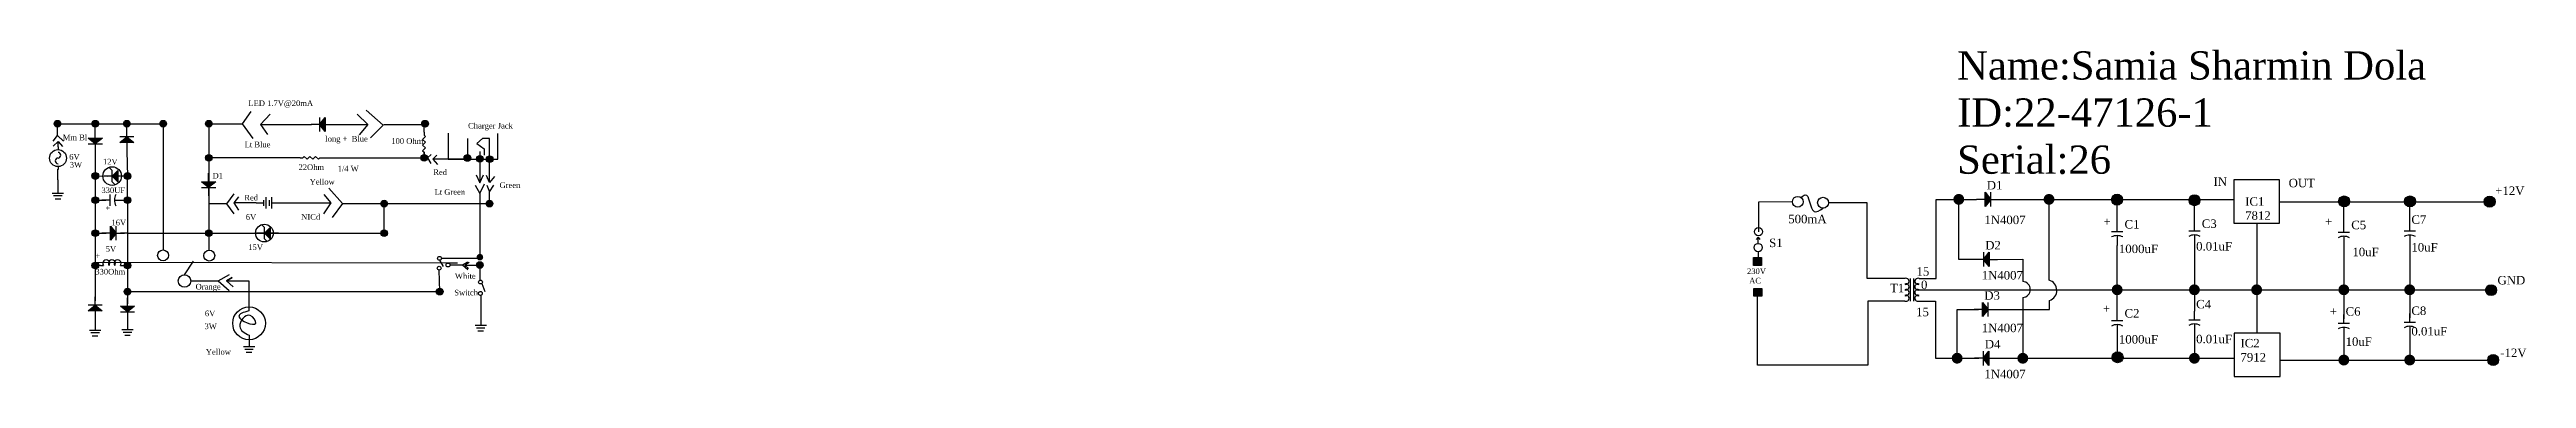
# Model space of a CAD drawing. Header units: inches. Extents: x 105 to 222, y 176 to 230.
# Drawn here: x 105.35 to 149.22, y 220.94 to 226.76 of the extents above; entities that cross this region are included whole.
import ezdxf

# ---------------------------------------------------------------- set-up
doc = ezdxf.new("R2010")
doc.units = ezdxf.units.IN

msp = doc.modelspace()

# ---------------------------------------------------------------- texts
at = {"attachment_point": 1}
for s, insert, char_height, width in [('{\\fTimes New Roman|b0|i0|c0|p18;Name:Samia Sharmin Dola\\PID:22-47126-1\\PSerial:26}', (139.138, 226.731), 0.5, 9.30958), ('{\\fTimes New Roman|b0|i0|c0|p18;LED 1.7V@20mA}', (108.875, 225.862), 0.1, 2.44653), ('{\\fTimes New Roman|b0|i0|c0|p18;Mm Bl}', (105.589, 225.256), 0.1, 2.44653), ('{\\fTimes New Roman|b0|i0|c0|p18;Lt Blue}', (108.809, 225.132), 0.1, 2.44653), ('{\\fTimes New Roman|b0|i0|c0|p18;long +}', (110.237, 225.232), 0.1, 2.44653), ('{\\fTimes New Roman|b0|i0|c0|p18;Blue}', (110.705, 225.232), 0.1, 2.44653), ('{\\fTimes New Roman|b0|i0|c0|p18;100 Ohm}', (111.406, 225.193), 0.1, 2.44653), ('{\\fTimes New Roman|b0|i0|c0|p18;Charger Jack}', (112.766, 225.464), 0.1, 2.44653), ('{\\fTimes New Roman|b0|i0|c0|p18;6V}', (105.702, 224.913), 0.1, 2.44653), ('{\\fTimes New Roman|b0|i0|c0|p18;3W}', (105.711, 224.774), 0.1, 2.44653), ('{\\fTimes New Roman|b0|i0|c0|p18;12V}', (106.299, 224.828), 0.1, 2.44653), ('{\\fTimes New Roman|b0|i0|c0|p18;22Ohm}', (109.763, 224.73), 0.1, 2.44653), ('{\\fTimes New Roman|b0|i0|c0|p18;1/4 W}', (110.456, 224.705), 0.1, 2.44653), ('{\\fTimes New Roman|b0|i0|c0|p18;Red}', (112.15, 224.641), 0.1, 2.44653), ('{\\fTimes New Roman|b0|i0|c0|p18;330UF}', (106.272, 224.322), 0.1, 2.44653), ('{\\fTimes New Roman|b0|i0|c0|p18;D1}', (108.24, 224.579), 0.1, 2.44653), ('{\\fTimes New Roman|b0|i0|c0|p18;Red}', (108.803, 224.191), 0.1, 2.44653), ('{\\fTimes New Roman|b0|i0|c0|p18;Yellow}', (109.96, 224.473), 0.1, 2.44653), ('{\\fTimes New Roman|b0|i0|c0|p18;Lt Green}', (112.172, 224.292), 0.1, 2.44653), ('{\\fTimes New Roman|b0|i0|c0|p18;Green}', (113.323, 224.412), 0.1, 2.44653), ('{\\fTimes New Roman|b0|i0|c0|p18;D1}', (139.663, 224.436), 0.15, 1.61464), ('{\\fTimes New Roman|b0|i0|c0|p18;IN}', (143.679, 224.499), 0.15, 1.61464), ('{\\fTimes New Roman|b0|i0|c0|p18;OUT}', (145.009, 224.475), 0.15, 1.61464), ('{\\fTimes New Roman|b0|i0|c0|p18;+12V}', (148.668, 224.339), 0.15, 1.61464), ('{\\fTimes New Roman|b0|i0|c0|p18;+}', (106.343, 224.008), 0.1, 2.44653), ('{\\fTimes New Roman|b0|i0|c0|p18;16V}', (106.45, 223.752), 0.1, 2.44653), ('{\\fTimes New Roman|b0|i0|c0|p18;6V}', (108.829, 223.849), 0.1, 2.44653), ('{\\fTimes New Roman|b0|i0|c0|p18;NICd}', (109.811, 223.851), 0.1, 2.44653), ('{\\fTimes New Roman|b0|i0|c0|p18;500mA}', (136.147, 223.838), 0.15, 5.89923), ('{\\fTimes New Roman|b0|i0|c0|p18;1N4007}', (139.62, 223.823), 0.15, 1.61464), ('{\\fTimes New Roman|b0|i0|c0|p18;+}', (141.731, 223.788), 0.15, 1.61464), ('{\\fTimes New Roman|b0|i0|c0|p18;C1}', (142.103, 223.745), 0.15, 1.61464), ('{\\fTimes New Roman|b0|i0|c0|p18;C3}', (143.471, 223.756), 0.15, 1.61464), ('{\\fTimes New Roman|b0|i0|c0|p18;IC1\\P7812}', (144.239, 224.149), 0.15, 1.61464), ('{\\fTimes New Roman|b0|i0|c0|p18;+}', (145.653, 223.791), 0.15, 1.61464), ('{\\fTimes New Roman|b0|i0|c0|p18;C5}', (146.118, 223.733), 0.15, 1.61464), ('{\\fTimes New Roman|b0|i0|c0|p18;C7}', (147.183, 223.828), 0.15, 1.61464), ('{\\fTimes New Roman|b0|i0|c0|p18;15V}', (108.873, 223.314), 0.1, 2.44653), ('{\\fTimes New Roman|b0|i0|c0|p18;S1}', (135.809, 223.416), 0.15, 1.61464), ('{\\fTimes New Roman|b0|i0|c0|p18;D2}', (139.635, 223.374), 0.15, 1.61464), ('{\\fTimes New Roman|b0|i0|c0|p18;1000uF}', (142.003, 223.31), 0.15, 1.61464), ('{\\fTimes New Roman|b0|i0|c0|p18;0.01uF}', (143.371, 223.356), 0.15, 1.61464), ('{\\fTimes New Roman|b0|i0|c0|p18;10uF}', (147.183, 223.338), 0.15, 1.61464), ('{\\fTimes New Roman|b0|i0|c0|p18;330Ohm}', (106.164, 222.881), 0.1, 2.44653), ('{\\fTimes New Roman|b0|i0|c0|p18;+}', (106.164, 223.161), 0.1, 2.44653), ('{\\fTimes New Roman|b0|i0|c0|p18;5V}', (106.348, 223.284), 0.1, 2.44653), ('{\\fTimes New Roman|b0|i0|c0|p18;230V\\P AC}', (135.417, 222.89), 0.1, 1.61464), ('{\\fTimes New Roman|b0|i0|c0|p18;15}', (138.418, 222.911), 0.15, 1.61464), ('{\\fTimes New Roman|b0|i0|c0|p18;10uF}', (146.138, 223.255), 0.15, 1.61464), ('{\\fTimes New Roman|b0|i0|c0|p18;Orange}', (107.94, 222.616), 0.1, 2.44653), ('{\\fTimes New Roman|b0|i0|c0|p18;Switch}', (112.521, 222.511), 0.1, 2.44653), ('{\\fTimes New Roman|b0|i0|c0|p18;White}', (112.532, 222.805), 0.1, 2.44653), ('{\\fTimes New Roman|b0|i0|c0|p18;T1}', (137.949, 222.617), 0.15, 1.61464), ('{\\fTimes New Roman|b0|i0|c0|p18;0}', (138.498, 222.674), 0.15, 1.42018), ('{\\fTimes New Roman|b0|i0|c0|p18;1N4007}', (139.573, 222.843), 0.15, 1.61464), ('{\\fTimes New Roman|b0|i0|c0|p18;D3}', (139.619, 222.486), 0.15, 1.61464), ('{\\fTimes New Roman|b0|i0|c0|p18;GND}', (148.708, 222.756), 0.15, 1.61464), ('{\\fTimes New Roman|b0|i0|c0|p18;6V}', (108.104, 222.144), 0.1, 2.44653), ('{\\fTimes New Roman|b0|i0|c0|p18;15}', (138.411, 222.193), 0.15, 1.61464), ('{\\fTimes New Roman|b0|i0|c0|p18;+}', (141.719, 222.249), 0.15, 1.61464), ('{\\fTimes New Roman|b0|i0|c0|p18;C2}', (142.103, 222.17), 0.15, 1.61464), ('{\\fTimes New Roman|b0|i0|c0|p18;C4}', (143.371, 222.332), 0.15, 1.61464), ('{\\fTimes New Roman|b0|i0|c0|p18;+}', (145.736, 222.204), 0.15, 1.61464), ('{\\fTimes New Roman|b0|i0|c0|p18;C6}', (146.018, 222.204), 0.15, 1.61464), ('{\\fTimes New Roman|b0|i0|c0|p18;C8}', (147.183, 222.215), 0.15, 1.61464), ('{\\fTimes New Roman|b0|i0|c0|p18;3W}', (108.098, 221.915), 0.1, 2.44653), ('{\\fTimes New Roman|b0|i0|c0|p18;1N4007}', (139.573, 221.911), 0.15, 1.61464), ('{\\fTimes New Roman|b0|i0|c0|p18;D4}', (139.628, 221.624), 0.15, 1.61464), ('{\\fTimes New Roman|b0|i0|c0|p18;1000uF}', (142.003, 221.71), 0.15, 1.61464), ('{\\fTimes New Roman|b0|i0|c0|p18;0.01uF}', (143.371, 221.715), 0.15, 1.61464), ('{\\fTimes New Roman|b0|i0|c0|p18;IC2\\P7912}', (144.156, 221.642), 0.15, 1.66765), ('{\\fTimes New Roman|b0|i0|c0|p18;10uF}', (146.018, 221.669), 0.15, 1.61464), ('{\\fTimes New Roman|b0|i0|c0|p18;0.01uF}', (147.183, 221.853), 0.15, 1.61464), ('{\\fTimes New Roman|b0|i0|c0|p18;Yellow}', (108.121, 221.462), 0.1, 2.44653), ('{\\fTimes New Roman|b0|i0|c0|p18;1N4007}', (139.62, 221.095), 0.15, 1.61464), ('{\\fTimes New Roman|b0|i0|c0|p18;-12V}', (148.758, 221.471), 0.15, 1.61464)]:
    msp.add_mtext(s, dxfattribs=dict(at, insert=insert, char_height=char_height, width=width))

# ---------------------------------------------------------------- blocks, each defined once
blk = doc.blocks.new('Ground')
at = {"color": 7}
for p, q in [((-0.1, 0), (0.1, 0)), ((0.075, -0.05), (-0.075, -0.05)), ((-0.05, -0.1), (0.05, -0.1))]:
    blk.add_line(p, q, dxfattribs=at)
blk = doc.blocks.new('Diode')
at = {"color": 7}
for p, q in [((0.15, 0), (0, 0)), ((0.15, 0.125), (0.25, 0)), ((0.15, -0.125), (0.15, 0.125)), ((0.25, 0), (0.15, -0.125)), ((0.25, -0.125), (0.25, 0.125)), ((0.25, 0), (0.4, 0))]:
    blk.add_line(p, q, dxfattribs=at)
blk.add_solid([(0.15, -0.125), (0.25, 0), (0.15, 0.125)], dxfattribs=at)
blk = doc.blocks.new('Diode - Zener')
at = {"color": 7}
for p, q in [((0, 0), (0.15, 0)), ((0.15, 0.100001), (0.25, 0)), ((0.15, 0), (0.15, 0.100001)), ((0.25, 0), (0.15, -0.099999)), ((0.15, -0.099999), (0.15, 0)), ((0.2, 0.150001), (0.25, 0.100001)), ((0.25, 0.100001), (0.25, -0.099999)), ((0.25, 0), (0.4, 0)), ((0.25, -0.099999), (0.3, -0.149999))]:
    blk.add_line(p, q, dxfattribs=at)
blk.add_solid([(0.15, -0.099999), (0.25, 0), (0.15, 0.100001)], dxfattribs=at)
blk = doc.blocks.new('Capacitor')
at = {"color": 7}
for p, q in [((0.15, 0), (0, 0)), ((0.15, -0.1), (0.15, 0.1)), ((0.225, 0), (0.4, 0))]:
    blk.add_line(p, q, dxfattribs=at)
blk.add_arc((0.4375, 0), 0.2125, 151.9275, 208.0725, dxfattribs=at)
blk = doc.blocks.new('Generator - AC')
at = {"color": 7}
for p, q in [((0, 0), (0.05, 0)), ((0.35, 0), (0.4, 0))]:
    blk.add_line(p, q, dxfattribs=at)
blk.add_circle((0.2, 0), 0.15, dxfattribs=at)
for centre, start, end in [((0.15, 0), 0, 180), ((0.25, 0), 180, 0)]:
    blk.add_arc(centre, 0.05, start, end, dxfattribs=at)
blk = doc.blocks.new('Inductor')
at = {"color": 7}
for p, q in [((0, 0), (0.05, 0)), ((0.35, 0), (0.4, 0))]:
    blk.add_line(p, q, dxfattribs=at)
for centre in [(0.1, 0.0375), (0.2, 0.0375), (0.3, 0.0375)]:
    blk.add_arc(centre, 0.0625, 323.1301, 216.8699, dxfattribs=at)
blk = doc.blocks.new('Resistor')
at = {"color": 7}
blk.add_lwpolyline([(0, 0), (0.05, 0), (0.075, 0.025), (0.125, -0.025), (0.175, 0.025), (0.225, -0.025), (0.275, 0.025), (0.325, -0.025), (0.35, 0), (0.4, 0)], dxfattribs=at)
blk = doc.blocks.new('Battery')
at = {"color": 7}
for p, q in [((0, 0), (0.125, 0)), ((0.125, 0.05), (0.125, -0.05)), ((0.175, -0.1), (0.175, 0.1)), ((0.225, 0.05), (0.225, -0.05)), ((0.275, -0.1), (0.275, 0.1)), ((0.275, 0), (0.4, 0))]:
    blk.add_line(p, q, dxfattribs=at)
blk = doc.blocks.new('A$C7F967FF5')
blk.add_circle((0.034, 0.034), 0.0342)
blk = doc.blocks.new('Transformer')
at = {"color": 7}
for p, q in [((0.1, 0), (0.1, 0.4)), ((0.15, 0.4), (0.15, 0))]:
    blk.add_line(p, q, dxfattribs=at)
for centre, start, end in [((0.021, 0.35), 247.3801, 112.6199), ((0.021, 0.25), 247.3801, 112.6199), ((0.021, 0.15), 247.3801, 112.6199), ((0.021, 0.05), 247.3801, 112.6199), ((0.229, 0.35), 67.3801, 292.6199), ((0.229, 0.25), 67.3801, 292.6199), ((0.229, 0.15), 67.3801, 292.6199), ((0.229, 0.05), 67.3801, 292.6199)]:
    blk.add_arc(centre, 0.0542, start, end, dxfattribs=at)

# ---------------------------------------------------------------- hatches: boundary and pattern name
h = msp.add_hatch(color=256)
edge = h.paths.add_edge_path()
edge.add_arc((105.495, 225.45), 0.059, 0, 360)
h = msp.add_hatch(color=256)
edge = h.paths.add_edge_path()
edge.add_arc((106.164, 225.45), 0.059, 0, 360)
h = msp.add_hatch(color=256)
edge = h.paths.add_edge_path()
edge.add_arc((106.721, 225.45), 0.059, 0, 360)
h = msp.add_hatch(color=256)
edge = h.paths.add_edge_path()
edge.add_arc((107.364, 225.45), 0.059, 0, 360)
h = msp.add_hatch(color=256)
edge = h.paths.add_edge_path()
edge.add_arc((108.173, 225.45), 0.059, 0, 360)
h = msp.add_hatch(color=256)
edge = h.paths.add_edge_path()
edge.add_arc((112.003, 225.45), 0.059, 0, 360)
h = msp.add_hatch(color=256)
edge = h.paths.add_edge_path()
edge.add_arc((108.173, 224.845), 0.059, 0, 360)
h = msp.add_hatch(color=256)
edge = h.paths.add_edge_path()
edge.add_arc((111.987, 224.845), 0.059, 0, 360)
h = msp.add_hatch(color=256)
edge = h.paths.add_edge_path()
edge.add_arc((112.753, 224.843), 0.059, 0, 360)
h = msp.add_hatch(color=256)
edge = h.paths.add_edge_path()
edge.add_arc((112.975, 224.829), 0.059, 0, 360)
h = msp.add_hatch(color=256)
edge = h.paths.add_edge_path()
edge.add_arc((113.148, 224.823), 0.059, 0, 360)
h = msp.add_hatch(color=256)
edge = h.paths.add_edge_path()
edge.add_arc((106.164, 224.525), 0.059, 0, 360)
h = msp.add_hatch(color=256)
edge = h.paths.add_edge_path()
edge.add_arc((106.734, 224.523), 0.059, 0, 360)
h = msp.add_hatch(color=256)
edge = h.paths.add_edge_path()
edge.add_arc((139.167, 224.111), 0.0969, 0, 360)
h = msp.add_hatch(color=256)
edge = h.paths.add_edge_path()
edge.add_arc((140.765, 224.111), 0.0969, 0, 360)
h = msp.add_hatch(color=256)
edge = h.paths.add_edge_path()
edge.add_arc((141.97, 224.106), 0.0969, 0, 360)
h = msp.add_hatch(color=256)
edge = h.paths.add_edge_path()
edge.add_arc((143.342, 224.096), 0.0969, 0, 360)
h = msp.add_hatch(color=256)
edge = h.paths.add_edge_path()
edge.add_arc((145.992, 224.074), 0.0969, 0, 360)
h = msp.add_hatch(color=256)
edge = h.paths.add_edge_path()
edge.add_arc((147.159, 224.074), 0.0969, 0, 360)
h = msp.add_hatch(color=256)
edge = h.paths.add_edge_path()
edge.add_arc((148.569, 224.07), 0.0969, 0, 360)
h = msp.add_hatch(color=256)
edge = h.paths.add_edge_path()
edge.add_arc((106.164, 224.098), 0.059, 0, 360)
h = msp.add_hatch(color=256)
edge = h.paths.add_edge_path()
edge.add_arc((106.734, 224.098), 0.059, 0, 360)
h = msp.add_hatch(color=256)
edge = h.paths.add_edge_path()
edge.add_arc((111.281, 224.035), 0.059, 0, 360)
h = msp.add_hatch(color=256)
edge = h.paths.add_edge_path()
edge.add_arc((113.146, 224.035), 0.059, 0, 360)
h = msp.add_hatch(color=256)
edge = h.paths.add_edge_path()
edge.add_arc((106.164, 223.513), 0.059, 0, 360)
h = msp.add_hatch(color=256)
edge = h.paths.add_edge_path()
edge.add_arc((108.173, 223.514), 0.059, 0, 360)
h = msp.add_hatch(color=256)
edge = h.paths.add_edge_path()
edge.add_arc((111.281, 223.514), 0.059, 0, 360)
h = msp.add_hatch(color=256)
edge = h.paths.add_edge_path()
edge.add_arc((106.164, 222.94), 0.059, 0, 360)
h = msp.add_hatch(color=256)
edge = h.paths.add_edge_path()
edge.add_arc((106.734, 222.94), 0.059, 0, 360)
h = msp.add_hatch(color=256)
edge = h.paths.add_edge_path()
edge.add_arc((112.975, 223.088), 0.059, 0, 360)
h = msp.add_hatch(color=256)
edge = h.paths.add_edge_path()
edge.add_arc((112.975, 222.949), 0.059, 0, 360)
for points in [[(135.533, 223.082), (135.672, 223.082), (135.672, 222.943), (135.533, 222.943)], [(135.54, 222.536), (135.68, 222.536), (135.68, 222.397), (135.54, 222.397)]]:
    msp.add_hatch(color=256).paths.add_polyline_path(points)
h = msp.add_hatch(color=256)
edge = h.paths.add_edge_path()
edge.add_arc((106.734, 222.478), 0.059, 0, 360)
h = msp.add_hatch(color=256)
edge = h.paths.add_edge_path()
edge.add_arc((112.263, 222.478), 0.059, 0, 360)
h = msp.add_hatch(color=256)
edge = h.paths.add_edge_path()
edge.add_arc((141.972, 222.511), 0.0969, 0, 360)
h = msp.add_hatch(color=256)
edge = h.paths.add_edge_path()
edge.add_arc((143.34, 222.511), 0.0969, 0, 360)
h = msp.add_hatch(color=256)
edge = h.paths.add_edge_path()
edge.add_arc((144.443, 222.511), 0.0969, 0, 360)
h = msp.add_hatch(color=256)
edge = h.paths.add_edge_path()
edge.add_arc((145.987, 222.511), 0.0969, 0, 360)
h = msp.add_hatch(color=256)
edge = h.paths.add_edge_path()
edge.add_arc((147.153, 222.511), 0.0969, 0, 360)
h = msp.add_hatch(color=256)
edge = h.paths.add_edge_path()
edge.add_arc((148.595, 222.504), 0.0969, 0, 360)
h = msp.add_hatch(color=256)
edge = h.paths.add_edge_path()
edge.add_arc((139.138, 221.3), 0.0969, 0, 360)
h = msp.add_hatch(color=256)
edge = h.paths.add_edge_path()
edge.add_arc((140.301, 221.299), 0.0969, 0, 360)
h = msp.add_hatch(color=256)
edge = h.paths.add_edge_path()
edge.add_arc((141.979, 221.317), 0.0969, 0, 360)
h = msp.add_hatch(color=256)
edge = h.paths.add_edge_path()
edge.add_arc((143.34, 221.299), 0.0969, 0, 360)
h = msp.add_hatch(color=256)
edge = h.paths.add_edge_path()
edge.add_arc((145.987, 221.268), 0.0969, 0, 360)
h = msp.add_hatch(color=256)
edge = h.paths.add_edge_path()
edge.add_arc((147.153, 221.268), 0.0969, 0, 360)
h = msp.add_hatch(color=256)
edge = h.paths.add_edge_path()
edge.add_arc((148.631, 221.268), 0.0969, 0, 360)

# ---------------------------------------------------------------- linework, layer by layer
for p, q in [((108.92, 225.667), (108.765, 225.45)), ((109.262, 225.62), (109.091, 225.434)), ((110.8, 225.62), (110.992, 225.436)), ((110.961, 225.688), (111.259, 225.421)), ((105.503, 225.135), (105.415, 225.053)), ((105.418, 225.14), (105.495, 225.238)), ((105.495, 225.238), (105.495, 225.45)), ((105.495, 225.45), (107.364, 225.45)), ((105.495, 225.238), (105.598, 225.143)), ((105.503, 225.042), (105.503, 225.135)), ((105.503, 225.135), (105.585, 225.049)), ((106.164, 225.342), (106.164, 225.45)), ((106.721, 225.366), (106.721, 225.45)), ((107.364, 225.45), (107.364, 223.805)), ((108.173, 225.45), (108.173, 223.214)), ((108.173, 225.45), (108.765, 225.45)), ((108.765, 225.45), (108.951, 225.186)), ((109.091, 225.434), (109.216, 225.258)), ((109.091, 225.434), (109.991, 225.434)), ((110.387, 225.436), (110.992, 225.436)), ((110.992, 225.436), (110.839, 225.253)), ((111.259, 225.421), (111.038, 225.199)), ((111.275, 225.436), (112.003, 225.436)), ((111.986, 225.297), (111.986, 225.45)), ((112.411, 225.282), (112.411, 224.82)), ((112.753, 225.186), (112.753, 224.82)), ((113.022, 225.188), (112.921, 225.098)), ((112.921, 225.098), (113.052, 225.003)), ((113.148, 225.188), (113.022, 225.188)), ((113.148, 224.41), (113.148, 225.188)), ((113.294, 224.82), (113.294, 225.274)), ((105.501, 224.456), (105.501, 224.646)), ((106.164, 224.942), (106.164, 224.525)), ((106.721, 224.966), (106.734, 224.523)), ((109.79, 224.845), (108.173, 224.845)), ((110.19, 224.845), (111.987, 224.845)), ((111.987, 224.845), (111.987, 224.945)), ((112.112, 224.902), (112.046, 224.845)), ((112.046, 224.845), (112.046, 224.845)), ((112.046, 224.845), (112.107, 224.743)), ((112.214, 224.894), (112.14, 224.82)), ((112.753, 224.82), (112.14, 224.82)), ((112.14, 224.82), (112.227, 224.727)), ((112.411, 224.82), (113.294, 224.82)), ((112.975, 224.955), (112.975, 224.404)), ((113.052, 225.003), (113.052, 224.895)), ((105.501, 224.456), (105.501, 224.223)), ((106.164, 224.525), (106.387, 224.523)), ((106.164, 224.525), (106.164, 224.098)), ((106.712, 224.523), (106.734, 224.523)), ((106.734, 224.098), (106.734, 224.523)), ((108.62, 224.208), (108.489, 224.029)), ((110.211, 224.196), (110.336, 224.047)), ((110.301, 224.31), (110.54, 224.035)), ((112.89, 224.363), (112.975, 224.216)), ((112.908, 224.546), (112.975, 224.404)), ((112.975, 224.404), (113.037, 224.546)), ((112.975, 224.216), (113.055, 224.387)), ((112.975, 224.216), (112.975, 223.067)), ((113.148, 224.41), (113.09, 224.532)), ((113.093, 224.478), (113.093, 224.478)), ((113.096, 224.364), (113.148, 224.242)), ((113.148, 224.41), (113.148, 224.54)), ((113.232, 224.516), (113.148, 224.41)), ((113.148, 224.242), (113.223, 224.364)), ((113.148, 224.035), (113.148, 224.242)), ((106.164, 224.098), (106.352, 224.098)), ((106.164, 224.098), (106.164, 223.513)), ((106.677, 224.098), (106.734, 224.098)), ((106.734, 224.098), (106.734, 223.514)), ((107.364, 223.805), (107.364, 223.214)), ((108.489, 224.029), (108.173, 224.029)), ((108.489, 224.029), (108.489, 224.029)), ((108.489, 224.029), (108.615, 223.856)), ((108.698, 224.154), (108.62, 224.047)), ((109.015, 224.047), (108.62, 224.047)), ((108.62, 224.047), (108.698, 223.921)), ((109.415, 224.047), (110.336, 224.047)), ((110.336, 224.047), (110.205, 223.856)), ((110.54, 224.035), (110.36, 223.79)), ((110.54, 224.035), (112.035, 224.035)), ((111.281, 223.514), (111.281, 224.035)), ((112.035, 224.035), (113.148, 224.035)), ((136.22, 224.068), (135.62, 224.062)), ((135.62, 224.062), (135.62, 223.539)), ((137.547, 224.05), (136.859, 224.051)), ((137.547, 222.711), (137.547, 224.05)), ((138.764, 222.711), (138.764, 224.111)), ((138.764, 224.111), (139.483, 224.111)), ((139.167, 223.048), (139.167, 224.111)), ((139.883, 224.111), (144.036, 224.111)), ((140.765, 222.681), (140.765, 224.111)), ((141.972, 223.62), (141.972, 224.111)), ((143.34, 223.706), (143.34, 224.111)), ((144.849, 224.07), (148.569, 224.07)), ((145.987, 223.608), (145.987, 224.07)), ((147.153, 223.703), (147.153, 224.07)), ((106.164, 223.513), (106.357, 223.514)), ((106.164, 223.513), (106.164, 222.468)), ((106.734, 223.514), (106.607, 223.514)), ((106.734, 223.514), (106.734, 222.478)), ((106.734, 223.514), (111.281, 223.514)), ((135.616, 223.444), (135.58, 223.401)), ((135.604, 223.435), (135.604, 223.435)), ((135.614, 223.331), (135.616, 223.444)), ((135.616, 223.444), (135.646, 223.402)), ((141.972, 222.12), (141.972, 223.295)), ((143.34, 223.306), (143.34, 222.132)), ((144.443, 223.687), (144.443, 221.745)), ((147.153, 223.303), (147.153, 222.015)), ((106.164, 222.999), (112.411, 222.985)), ((106.257, 222.94), (106.164, 222.94)), ((106.657, 222.94), (106.734, 222.94)), ((107.744, 222.777), (107.901, 223.016)), ((112.263, 222.478), (112.256, 222.861)), ((112.259, 223.033), (112.327, 222.922)), ((112.975, 223.067), (112.293, 223.067)), ((112.411, 222.985), (112.576, 222.985)), ((112.445, 222.951), (112.667, 222.951)), ((112.667, 222.951), (112.764, 223.007)), ((112.667, 222.951), (112.76, 222.869)), ((112.786, 222.993), (112.711, 222.949)), ((112.711, 222.949), (112.775, 222.89)), ((112.711, 222.949), (112.975, 222.949)), ((112.975, 222.949), (112.975, 222.678)), ((135.614, 223.185), (135.614, 223.082)), ((139.454, 223.049), (139.167, 223.048)), ((139.854, 223.049), (140.301, 223.05)), ((140.301, 223.05), (140.301, 222.658)), ((145.987, 223.283), (145.987, 221.996)), ((106.164, 222.468), (106.161, 222.314)), ((106.734, 222.478), (106.734, 222.263)), ((106.734, 222.478), (112.016, 222.478)), ((107.855, 222.667), (108.342, 222.667)), ((108.342, 222.667), (108.539, 222.78)), ((108.342, 222.667), (108.536, 222.501)), ((108.485, 222.668), (108.59, 222.729)), ((108.59, 222.729), (108.485, 222.668)), ((108.485, 222.668), (108.608, 222.563)), ((108.485, 222.668), (108.88, 222.668)), ((108.88, 222.668), (108.88, 222.139)), ((112.016, 222.478), (112.263, 222.483)), ((112.989, 222.414), (112.99, 222.345)), ((112.989, 222.414), (112.989, 221.884)), ((113.007, 222.621), (113.06, 222.48)), ((138.213, 222.711), (137.547, 222.711)), ((138.463, 222.711), (138.764, 222.711)), ((138.463, 222.511), (148.655, 222.511)), ((106.161, 221.989), (106.161, 221.798)), ((135.601, 221.177), (135.601, 222.397)), ((138.213, 222.311), (137.555, 222.31)), ((137.555, 222.31), (137.556, 221.176)), ((138.463, 222.311), (138.754, 222.311)), ((138.754, 222.311), (138.754, 221.301)), ((139.138, 221.3), (139.138, 222.163)), ((139.138, 222.163), (139.514, 222.161)), ((139.839, 222.161), (140.774, 222.161)), ((140.301, 222.375), (140.301, 221.299)), ((140.774, 222.161), (140.774, 222.321)), ((106.734, 221.971), (106.734, 221.807)), ((108.887, 221.706), (108.887, 221.506)), ((141.972, 221.72), (141.972, 221.299)), ((143.34, 221.732), (143.34, 221.299)), ((145.987, 221.671), (145.987, 221.268)), ((147.153, 221.69), (147.153, 221.268)), ((137.556, 221.176), (135.601, 221.177)), ((138.754, 221.301), (139.522, 221.299)), ((139.847, 221.299), (144.047, 221.299)), ((144.861, 221.268), (148.672, 221.268))]:
    msp.add_line(p, q)
for points in [[(144.849, 224.454), (144.036, 224.454), (144.036, 223.687), (144.849, 223.687)], [(135.533, 223.082), (135.672, 223.082), (135.672, 222.943), (135.533, 222.943)], [(135.54, 222.536), (135.68, 222.536), (135.68, 222.397), (135.54, 222.397)], [(144.861, 221.745), (144.047, 221.745), (144.047, 220.977), (144.861, 220.977)]]:
    msp.add_lwpolyline(points, close=True)
for centre, radius in [((105.495, 225.45), 0.059), ((106.164, 225.45), 0.059), ((106.721, 225.45), 0.059), ((107.364, 225.45), 0.059), ((108.173, 225.45), 0.059), ((112.003, 225.45), 0.059), ((106.462, 224.523), 0.164), ((108.173, 224.845), 0.059), ((111.987, 224.845), 0.059), ((112.753, 224.843), 0.059), ((112.975, 224.829), 0.059), ((113.148, 224.823), 0.059), ((106.164, 224.525), 0.059), ((106.734, 224.523), 0.059), ((141.97, 224.106), 0.0969), ((143.342, 224.096), 0.0969), ((145.992, 224.074), 0.0969), ((147.159, 224.074), 0.0969), ((148.569, 224.07), 0.0969), ((106.164, 224.098), 0.059), ((106.734, 224.098), 0.059), ((111.281, 224.035), 0.059), ((113.146, 224.035), 0.059), ((136.316, 224.068), 0.0958), ((136.763, 224.052), 0.0959), ((106.164, 223.513), 0.059), ((108.173, 223.514), 0.059), ((109.158, 223.514), 0.157), ((111.281, 223.514), 0.059), ((135.614, 223.258), 0.073), ((135.62, 223.539), 0.073), ((106.164, 222.94), 0.059), ((106.734, 222.94), 0.059), ((107.363, 223.12), 0.0961), ((108.182, 223.115), 0.0961), ((112.259, 223.067), 0.0342), ((112.975, 222.949), 0.059), ((106.734, 222.478), 0.059), ((107.744, 222.667), 0.11), ((112.263, 222.478), 0.059), ((112.984, 222.447), 0.0342), ((112.986, 222.648), 0.0342), ((148.595, 222.504), 0.0969), ((108.887, 221.918), 0.29), ((141.979, 221.317), 0.0969), ((148.631, 221.268), 0.0969)]:
    msp.add_circle(centre, radius)
for centre, radius, start, end in [((140.292, 222.516), 0.142, 273.5382, 86.4483), ((140.716, 222.5), 0.188, 288.0327, 74.9069)]:
    msp.add_arc(centre, radius, start, end)
for points in [[(136.377, 224.142), (136.445, 224.193), (136.604, 223.898), (136.763, 223.956)], [(108.88, 222.139), (108.707, 222.039), (109.004, 221.919), (108.905, 222.056), (108.723, 221.864), (108.887, 221.706)]]:
    msp.add_spline(points, degree=3)

# ---------------------------------------------------------------- block references
for name, p, rotation in [('Diode', (110.387, 225.436), 180), ('Diode', (106.164, 225.342), 270), ('Diode', (106.721, 224.966), 90), ('Resistor', (111.986, 225.297), 269.9999999999919), ('Generator - AC', (105.503, 225.042), 270), ('Diode - Zener', (106.712, 224.523), 180), ('Diode', (108.171, 224.572), 270), ('Diode - Zener', (109.408, 223.514), 180), ('Capacitor', (141.972, 223.695), 270), ('Capacitor', (143.34, 223.706), 270), ('Capacitor', (145.987, 223.683), 270), ('Capacitor', (147.153, 223.703), 270), ('Diode', (139.854, 223.049), 180.0762804515191), ('Diode', (106.161, 221.989), 90), ('Diode', (106.734, 222.371), 270), ('Capacitor', (141.972, 222.12), 270), ('Capacitor', (143.34, 222.132), 270), ('Capacitor', (145.987, 222.071), 270), ('Capacitor', (147.153, 222.09), 270), ('Diode', (139.847, 221.299), 180.0762804515191)]:
    msp.add_blockref(name, p, dxfattribs=dict(rotation=rotation))
for name, p in [('Resistor', (109.79, 224.845)), ('Ground', (105.501, 224.223)), ('Capacitor', (106.277, 224.098)), ('Diode', (139.483, 224.111)), ('Battery', (109.015, 224.047)), ('Diode', (106.282, 223.514)), ('Inductor', (106.257, 222.94)), ('A$C7F967FF5', (112.22, 222.859)), ('A$C7F967FF5', (112.376, 222.916)), ('Transformer', (138.213, 222.311)), ('Diode', (139.439, 222.161)), ('Ground', (106.161, 221.798)), ('Ground', (106.734, 221.807)), ('Ground', (112.99, 221.884)), ('Ground', (108.887, 221.506))]:
    msp.add_blockref(name, p)

msp.set_redraw_order([(e.dxf.handle, doc.entitydb.next_handle()) for e in msp.query("TEXT MTEXT ATTDEF DIMENSION ARC_DIMENSION")])  # texts and dimensions are drawn at this point

doc.saveas('drawing.dxf')
